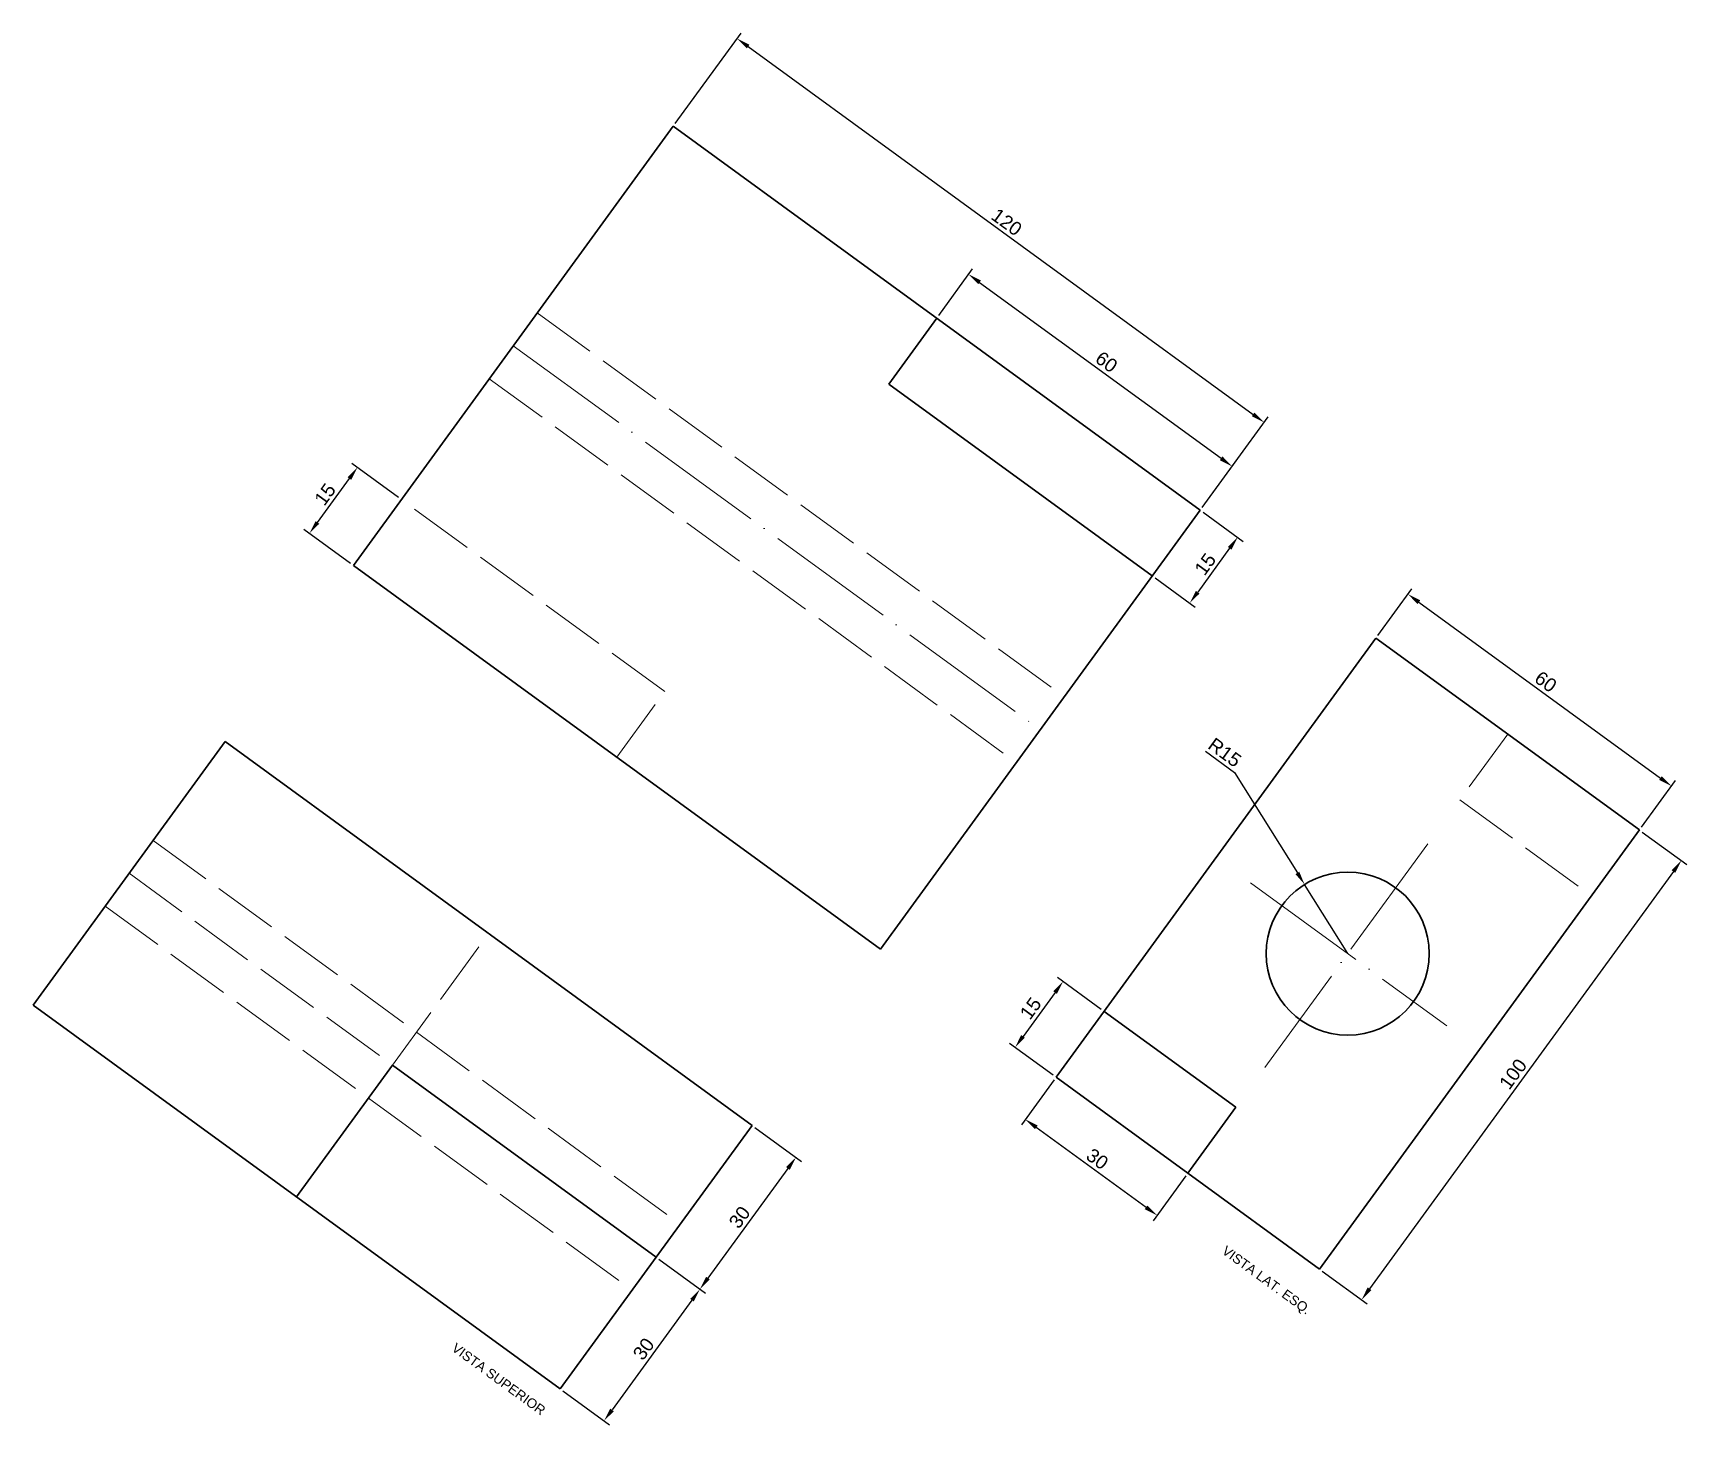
# Model space of a CAD drawing. Header units: millimetres. Extents: x 389 to 1956, y -1389 to -219.
# Drawn here: x 388.9 to 693.2, y -475.4 to -219.2 of the extents above; entities that cross this region are included whole.
import ezdxf

# ---------------------------------------------------------------- set-up
doc = ezdxf.new("R2010")
doc.units = ezdxf.units.MM
doc.linetypes.add('ACAD_ISO02W100', pattern=[15, 12, -3])
doc.linetypes.add('ACAD_ISO04W100', pattern=[30, 24, -3, 0, -3])
for name, color, linetype, lineweight in [('1-linha continua', 5, 'Continuous', 30), ('2-projeção', 4, 'ACAD_ISO02W100', 15), ('3-eixo', 2, 'ACAD_ISO04W100', 15)]:
    doc.layers.add(name, color=color, linetype=linetype, lineweight=lineweight)
doc.layers.add('4-cotas', color=1, linetype='Continuous')
doc.layers.add('5-texto', color=6, linetype='Continuous')
doc.styles.get("Standard").update_dxf_attribs({"font": 'arial.ttf'})
doc.dimstyles.new('a1', dxfattribs={"dimtxt": 2.5, "dimasz": 2.5, "dimexe": 1.25, "dimexo": 0.625, "dimtad": 1, "dimtoh": 1, "dimtxsty": 'Standard', "dimcen": 2.5, "dimclrd": 256, "dimclre": 256, "dimclrt": 30, "dimadec": 0, "dimazin": 0, "dimtfac": 1, "dimtmove": 0, "dimatfit": 3, "dimfxl": 1, "dimlwd": -1, "dimlwe": -1, "dimarcsym": 0})

msp = doc.modelspace()

# ---------------------------------------------------------------- texts
at = {"layer": '5-texto'}
for s, p in [('VISTA LAT. ESQ.', (607.506, -443.706)), ('VISTA SUPERIOR', (465.743, -461.603))]:
    msp.add_text(s, height=1.75276, rotation=323.92937, dxfattribs=at).set_placement(p)

# ---------------------------------------------------------------- blocks, each defined once
blk = doc.blocks.new('*D1')
at = {"layer": '4-cotas', "transparency": 16777216}
for p, q in [((507.05, -235.85), (519.17, -219.21)), ((520.45, -221.69), (613.41, -289.4)), ((604.04, -306.5), (616.16, -289.87))]:
    blk.add_line(p, q, dxfattribs=at)
for points in [[(520.7, -221.36), (520.21, -222.03), (518.43, -220.22)], [(613.65, -289.07), (613.16, -289.74), (615.43, -290.88)]]:
    blk.add_solid(points, dxfattribs=at)
at = {"layer": 'Defpoints', "color": 0, "transparency": 16777216}
for p in [(506.68, -236.36), (615.43, -290.88), (603.68, -307.01)]:
    blk.add_point(p, dxfattribs=at)
at = {"layer": '4-cotas', "color": 30, "transparency": 16777216, "insert": (568.05, -254.01), "char_height": 2.5, "attachment_point": 5, "rotation": 323.9294}
blk.add_mtext('120', dxfattribs=at)
blk = doc.blocks.new('*D2')
at = {"layer": '4-cotas', "transparency": 16777216}
for p, q in [((555.55, -271.18), (561.78, -262.61)), ((563.07, -265.1), (607.52, -297.48)), ((604.04, -306.5), (610.28, -297.94))]:
    blk.add_line(p, q, dxfattribs=at)
for points in [[(563.31, -264.76), (562.82, -265.43), (561.05, -263.62)], [(607.77, -297.14), (607.28, -297.82), (609.54, -298.95)]]:
    blk.add_solid(points, dxfattribs=at)
at = {"layer": 'Defpoints', "color": 0, "transparency": 16777216}
for p in [(555.18, -271.68), (609.54, -298.95), (603.68, -307.01)]:
    blk.add_point(p, dxfattribs=at)
at = {"layer": '4-cotas', "color": 30, "transparency": 16777216, "insert": (586.42, -279.75), "char_height": 2.5, "attachment_point": 5, "rotation": 323.9294}
blk.add_mtext('60', dxfattribs=at)
blk = doc.blocks.new('*D3')
at = {"layer": '4-cotas', "transparency": 16777216}
for p, q in [((441.19, -309.28), (447.08, -301.19)), ((456.13, -304.69), (447.54, -298.44)), ((447.3, -316.82), (438.71, -310.56))]:
    blk.add_line(p, q, dxfattribs=at)
for points in [[(446.74, -300.95), (447.42, -301.44), (448.55, -299.17)], [(440.85, -309.03), (441.53, -309.52), (439.72, -311.3)]]:
    blk.add_solid(points, dxfattribs=at)
at = {"layer": 'Defpoints', "color": 0, "transparency": 16777216}
for p in [(448.55, -299.17), (456.63, -305.06), (447.8, -317.18)]:
    blk.add_point(p, dxfattribs=at)
at = {"layer": '4-cotas', "color": 30, "transparency": 16777216, "insert": (442.6, -304.11), "char_height": 2.5, "attachment_point": 5, "rotation": 53.9294}
blk.add_mtext('15', dxfattribs=at)
blk = doc.blocks.new('*D4')
at = {"layer": '4-cotas', "transparency": 16777216}
for p, q in [((636.37, -330.06), (642.63, -321.47)), ((643.92, -323.95), (688.37, -356.33)), ((684.87, -365.38), (691.13, -356.79))]:
    blk.add_line(p, q, dxfattribs=at)
for points in [[(644.16, -323.61), (643.67, -324.29), (641.89, -322.48)], [(688.62, -356), (688.13, -356.67), (690.39, -357.8)]]:
    blk.add_solid(points, dxfattribs=at)
at = {"layer": 'Defpoints', "color": 0, "transparency": 16777216}
for p in [(636.01, -330.56), (690.39, -357.8), (684.5, -365.89)]:
    blk.add_point(p, dxfattribs=at)
at = {"layer": '4-cotas', "color": 30, "transparency": 16777216, "insert": (667.26, -338.6), "char_height": 2.5, "attachment_point": 5, "rotation": 323.9294}
blk.add_mtext('60', dxfattribs=at)
blk = doc.blocks.new('*D5')
at = {"layer": '4-cotas', "transparency": 16777216}
for p, q in [((685.01, -366.26), (693.25, -372.25)), ((690.76, -373.54), (634.83, -450.33)), ((626.13, -447.08), (634.37, -453.08))]:
    blk.add_line(p, q, dxfattribs=at)
for points in [[(690.43, -373.29), (691.1, -373.78), (692.23, -371.52)], [(634.49, -450.08), (635.17, -450.57), (633.36, -452.35)]]:
    blk.add_solid(points, dxfattribs=at)
at = {"layer": 'Defpoints', "color": 0, "transparency": 16777216}
for p in [(684.5, -365.89), (625.63, -446.72), (633.36, -452.35)]:
    blk.add_point(p, dxfattribs=at)
at = {"layer": '4-cotas', "color": 30, "transparency": 16777216, "insert": (661.26, -410.81), "char_height": 2.5, "attachment_point": 5, "rotation": 53.9294}
blk.add_mtext('100', dxfattribs=at)
blk = doc.blocks.new('*D6')
at = {"layer": '4-cotas', "transparency": 16777216}
for p, q in [((521.68, -420.63), (530.27, -426.89)), ((527.79, -428.17), (513.07, -448.38)), ((504.02, -444.88), (512.61, -451.14))]:
    blk.add_line(p, q, dxfattribs=at)
for points in [[(527.45, -427.93), (528.13, -428.42), (529.26, -426.15)], [(512.73, -448.13), (513.41, -448.62), (511.6, -450.4)]]:
    blk.add_solid(points, dxfattribs=at)
at = {"layer": 'Defpoints', "color": 0, "transparency": 16777216}
for p in [(521.18, -420.26), (503.51, -444.51), (511.6, -450.4)]:
    blk.add_point(p, dxfattribs=at)
at = {"layer": '4-cotas', "color": 30, "transparency": 16777216, "insert": (518.89, -437.16), "char_height": 2.5, "attachment_point": 5, "rotation": 53.9294}
blk.add_mtext('30', dxfattribs=at)
blk = doc.blocks.new('*D7')
at = {"layer": '4-cotas', "transparency": 16777216}
for p, q in [((504.02, -444.88), (512.61, -451.14)), ((510.13, -452.42), (495.41, -472.63)), ((486.36, -469.13), (494.94, -475.38))]:
    blk.add_line(p, q, dxfattribs=at)
for points in [[(509.79, -452.18), (510.46, -452.67), (511.6, -450.4)], [(495.07, -472.38), (495.74, -472.87), (493.93, -474.65)]]:
    blk.add_solid(points, dxfattribs=at)
at = {"layer": 'Defpoints', "color": 0, "transparency": 16777216}
for p in [(503.51, -444.51), (485.85, -468.76), (493.93, -474.65)]:
    blk.add_point(p, dxfattribs=at)
at = {"layer": '4-cotas', "color": 30, "transparency": 16777216, "insert": (501.23, -461.4), "char_height": 2.5, "attachment_point": 5, "rotation": 53.9294}
blk.add_mtext('30', dxfattribs=at)
blk = doc.blocks.new('*D8')
at = {"layer": '4-cotas', "transparency": 16777216}
for p, q in [((604.18, -307.38), (611.57, -312.76)), ((609.08, -314.04), (603.2, -322.12)), ((595.35, -319.5), (602.73, -324.88))]:
    blk.add_line(p, q, dxfattribs=at)
for points in [[(608.75, -313.8), (609.42, -314.29), (610.56, -312.02)], [(602.86, -321.88), (603.53, -322.37), (601.72, -324.15)]]:
    blk.add_solid(points, dxfattribs=at)
at = {"layer": 'Defpoints', "color": 0, "transparency": 16777216}
for p in [(603.68, -307.01), (594.84, -319.13), (601.72, -324.15)]:
    blk.add_point(p, dxfattribs=at)
at = {"layer": '4-cotas', "color": 30, "transparency": 16777216, "insert": (604.6, -316.96), "char_height": 2.5, "attachment_point": 5, "rotation": 53.9294}
blk.add_mtext('15', dxfattribs=at)
blk = doc.blocks.new('*D9')
at = {"layer": '4-cotas', "transparency": 16777216}
for p, q in [((576.76, -411.89), (570.75, -420.15)), ((573.5, -420.61), (593.71, -435.33)), ((601.01, -429.56), (594.99, -437.82))]:
    blk.add_line(p, q, dxfattribs=at)
for points in [[(573.75, -420.28), (573.26, -420.95), (571.48, -419.14)], [(593.95, -435), (593.46, -435.67), (595.73, -436.81)]]:
    blk.add_solid(points, dxfattribs=at)
at = {"layer": 'Defpoints', "color": 0, "transparency": 16777216}
for p in [(577.13, -411.39), (601.38, -429.05), (595.73, -436.81)]:
    blk.add_point(p, dxfattribs=at)
at = {"layer": '4-cotas', "color": 30, "transparency": 16777216, "insert": (584.73, -426.44), "char_height": 2.5, "attachment_point": 5, "rotation": 323.9294}
blk.add_mtext('30', dxfattribs=at)
blk = doc.blocks.new('*D10')
at = {"layer": '4-cotas', "transparency": 16777216}
for p, q in [((585.46, -398.9), (577.41, -393.04)), ((576.95, -395.79), (571.06, -403.88)), ((576.62, -411.02), (568.58, -405.16))]:
    blk.add_line(p, q, dxfattribs=at)
for points in [[(576.61, -395.55), (577.29, -396.04), (578.42, -393.77)], [(570.72, -403.63), (571.4, -404.12), (569.59, -405.9)]]:
    blk.add_solid(points, dxfattribs=at)
at = {"layer": 'Defpoints', "color": 0, "transparency": 16777216}
for p in [(585.96, -399.27), (569.59, -405.9), (577.13, -411.39)]:
    blk.add_point(p, dxfattribs=at)
at = {"layer": '4-cotas', "color": 30, "transparency": 16777216, "insert": (572.47, -398.72), "char_height": 2.5, "attachment_point": 5, "rotation": 53.9294}
blk.add_mtext('15', dxfattribs=at)
blk = doc.blocks.new('*D11')
at = {"layer": '4-cotas', "transparency": 16777216}
for p, q in [((604.65, -351.39), (610, -355.29)), ((610, -355.29), (621.55, -373.79)), ((630.82, -388.64), (622.87, -375.91))]:
    blk.add_line(p, q, dxfattribs=at)
blk.add_solid([(621.9, -373.57), (621.2, -374.01), (622.87, -375.91)], dxfattribs=at)
at = {"layer": 'Defpoints', "color": 0, "transparency": 16777216}
for p in [(622.87, -375.91), (630.82, -388.64)]:
    blk.add_point(p, dxfattribs=at)
at = {"layer": '4-cotas', "color": 30, "transparency": 16777216, "insert": (608.19, -351.62), "char_height": 2.5, "attachment_point": 5, "rotation": 323.9294}
blk.add_mtext('R15', dxfattribs=at)

# ---------------------------------------------------------------- dimensions: what is measured, and where the dimension line sits
at = {"layer": '4-cotas'}
for base, p1, p2, angle, picture, middle in [((615.427, -290.876), (506.68, -236.355), (603.675, -307.009), 323.92937, '*D1', (568.049, -254.012)), ((609.544, -298.952), (555.178, -271.682), (603.675, -307.009), 323.92937, '*D2', (586.415, -279.751)), ((448.551, -299.172), (447.802, -317.184), (456.634, -305.06), 53.92937, '*D3', (442.598, -304.115)), ((601.725, -324.146), (603.675, -307.009), (594.844, -319.133), 53.92937, '*D8', (604.603, -316.964)), ((690.392, -357.804), (636.007, -330.56), (684.504, -365.887), 323.92937, '*D4', (667.263, -338.604)), ((633.357, -452.347), (684.504, -365.887), (625.626, -446.716), 53.92937, '*D5', (661.259, -410.813)), ((569.59, -405.898), (585.96, -399.265), (577.129, -411.389), 53.92937, '*D10', (572.469, -398.716)), ((595.73, -436.806), (577.129, -411.389), (601.377, -429.053), 323.92937, '*D9', (584.726, -426.437)), ((511.597, -450.4), (521.178, -420.263), (503.514, -444.512), 53.92937, '*D6', (518.891, -437.155))]:
    dim = msp.add_linear_dim(base=base, p1=p1, p2=p2, angle=angle, dimstyle='a1', dxfattribs=at)
    dim.commit()
    dim.dimension.update_dxf_attribs({"geometry": picture, "text_midpoint": middle})
dim = msp.add_radius_dim(center=(630.817, -388.638), mpoint=(622.874, -375.913), dimstyle='a1', dxfattribs=at)
dim.commit()
dim.dimension.update_dxf_attribs({"geometry": '*D11', "text_midpoint": (607.073, -353.154), "dimtype": 164})
dim = msp.add_linear_dim(base=(493.934, -474.649), p1=(503.514, -444.512), p2=(485.851, -468.761), angle=53.92937, dimstyle='a1', override={"dimtmove": 1}, dxfattribs=at)
dim.commit()
dim.dimension.update_dxf_attribs({"geometry": '*D7', "text_midpoint": (501.228, -461.404)})

# ---------------------------------------------------------------- linework, layer by layer
at = {"layer": '1-linha continua'}
for p, q in [((506.68, -236.355), (447.802, -317.184)), ((603.675, -307.009), (506.68, -236.355)), ((555.178, -271.682), (546.346, -283.806)), ((546.346, -283.806), (594.844, -319.133)), ((544.797, -387.838), (603.675, -307.009)), ((447.802, -317.184), (544.797, -387.838)), ((636.007, -330.56), (577.129, -411.389)), ((684.504, -365.887), (636.007, -330.56)), ((424.183, -349.609), (388.856, -398.107)), ((521.178, -420.263), (424.183, -349.609)), ((684.504, -365.887), (625.626, -446.716)), ((485.851, -468.761), (388.856, -398.107)), ((610.209, -416.929), (585.96, -399.265)), ((437.353, -433.434), (455.017, -409.185)), ((455.017, -409.185), (503.514, -444.512)), ((577.129, -411.389), (625.626, -446.716)), ((601.377, -429.053), (610.209, -416.929)), ((485.851, -468.761), (521.178, -420.263))]:
    msp.add_line(p, q, dxfattribs=at)
msp.add_circle((630.817, -388.638), 15, dxfattribs=at)
at = {"layer": '2-projeção'}
for p, q in [((481.657, -270.708), (578.652, -341.361)), ((472.825, -282.832), (569.82, -353.486)), ((505.131, -340.387), (456.634, -305.06)), ((496.3, -352.511), (505.131, -340.387)), ((660.256, -348.224), (651.424, -360.348)), ((651.424, -360.348), (675.673, -378.012)), ((410.935, -367.796), (507.93, -438.45)), ((406.519, -373.858), (455.017, -409.185)), ((402.103, -379.92), (499.098, -450.574)), ((455.017, -409.185), (472.68, -384.936))]:
    msp.add_line(p, q, dxfattribs=at)
at = {"layer": '3-eixo'}
for p, q in [((477.241, -276.77), (574.236, -347.424)), ((645.536, -368.431), (615.561, -409.582)), ((612.911, -375.595), (649.043, -401.915))]:
    msp.add_line(p, q, dxfattribs=at)

msp.set_redraw_order([(e.dxf.handle, doc.entitydb.next_handle()) for e in msp.query("TEXT MTEXT ATTDEF DIMENSION ARC_DIMENSION")])  # texts and dimensions are drawn at this point

doc.saveas('drawing.dxf')
